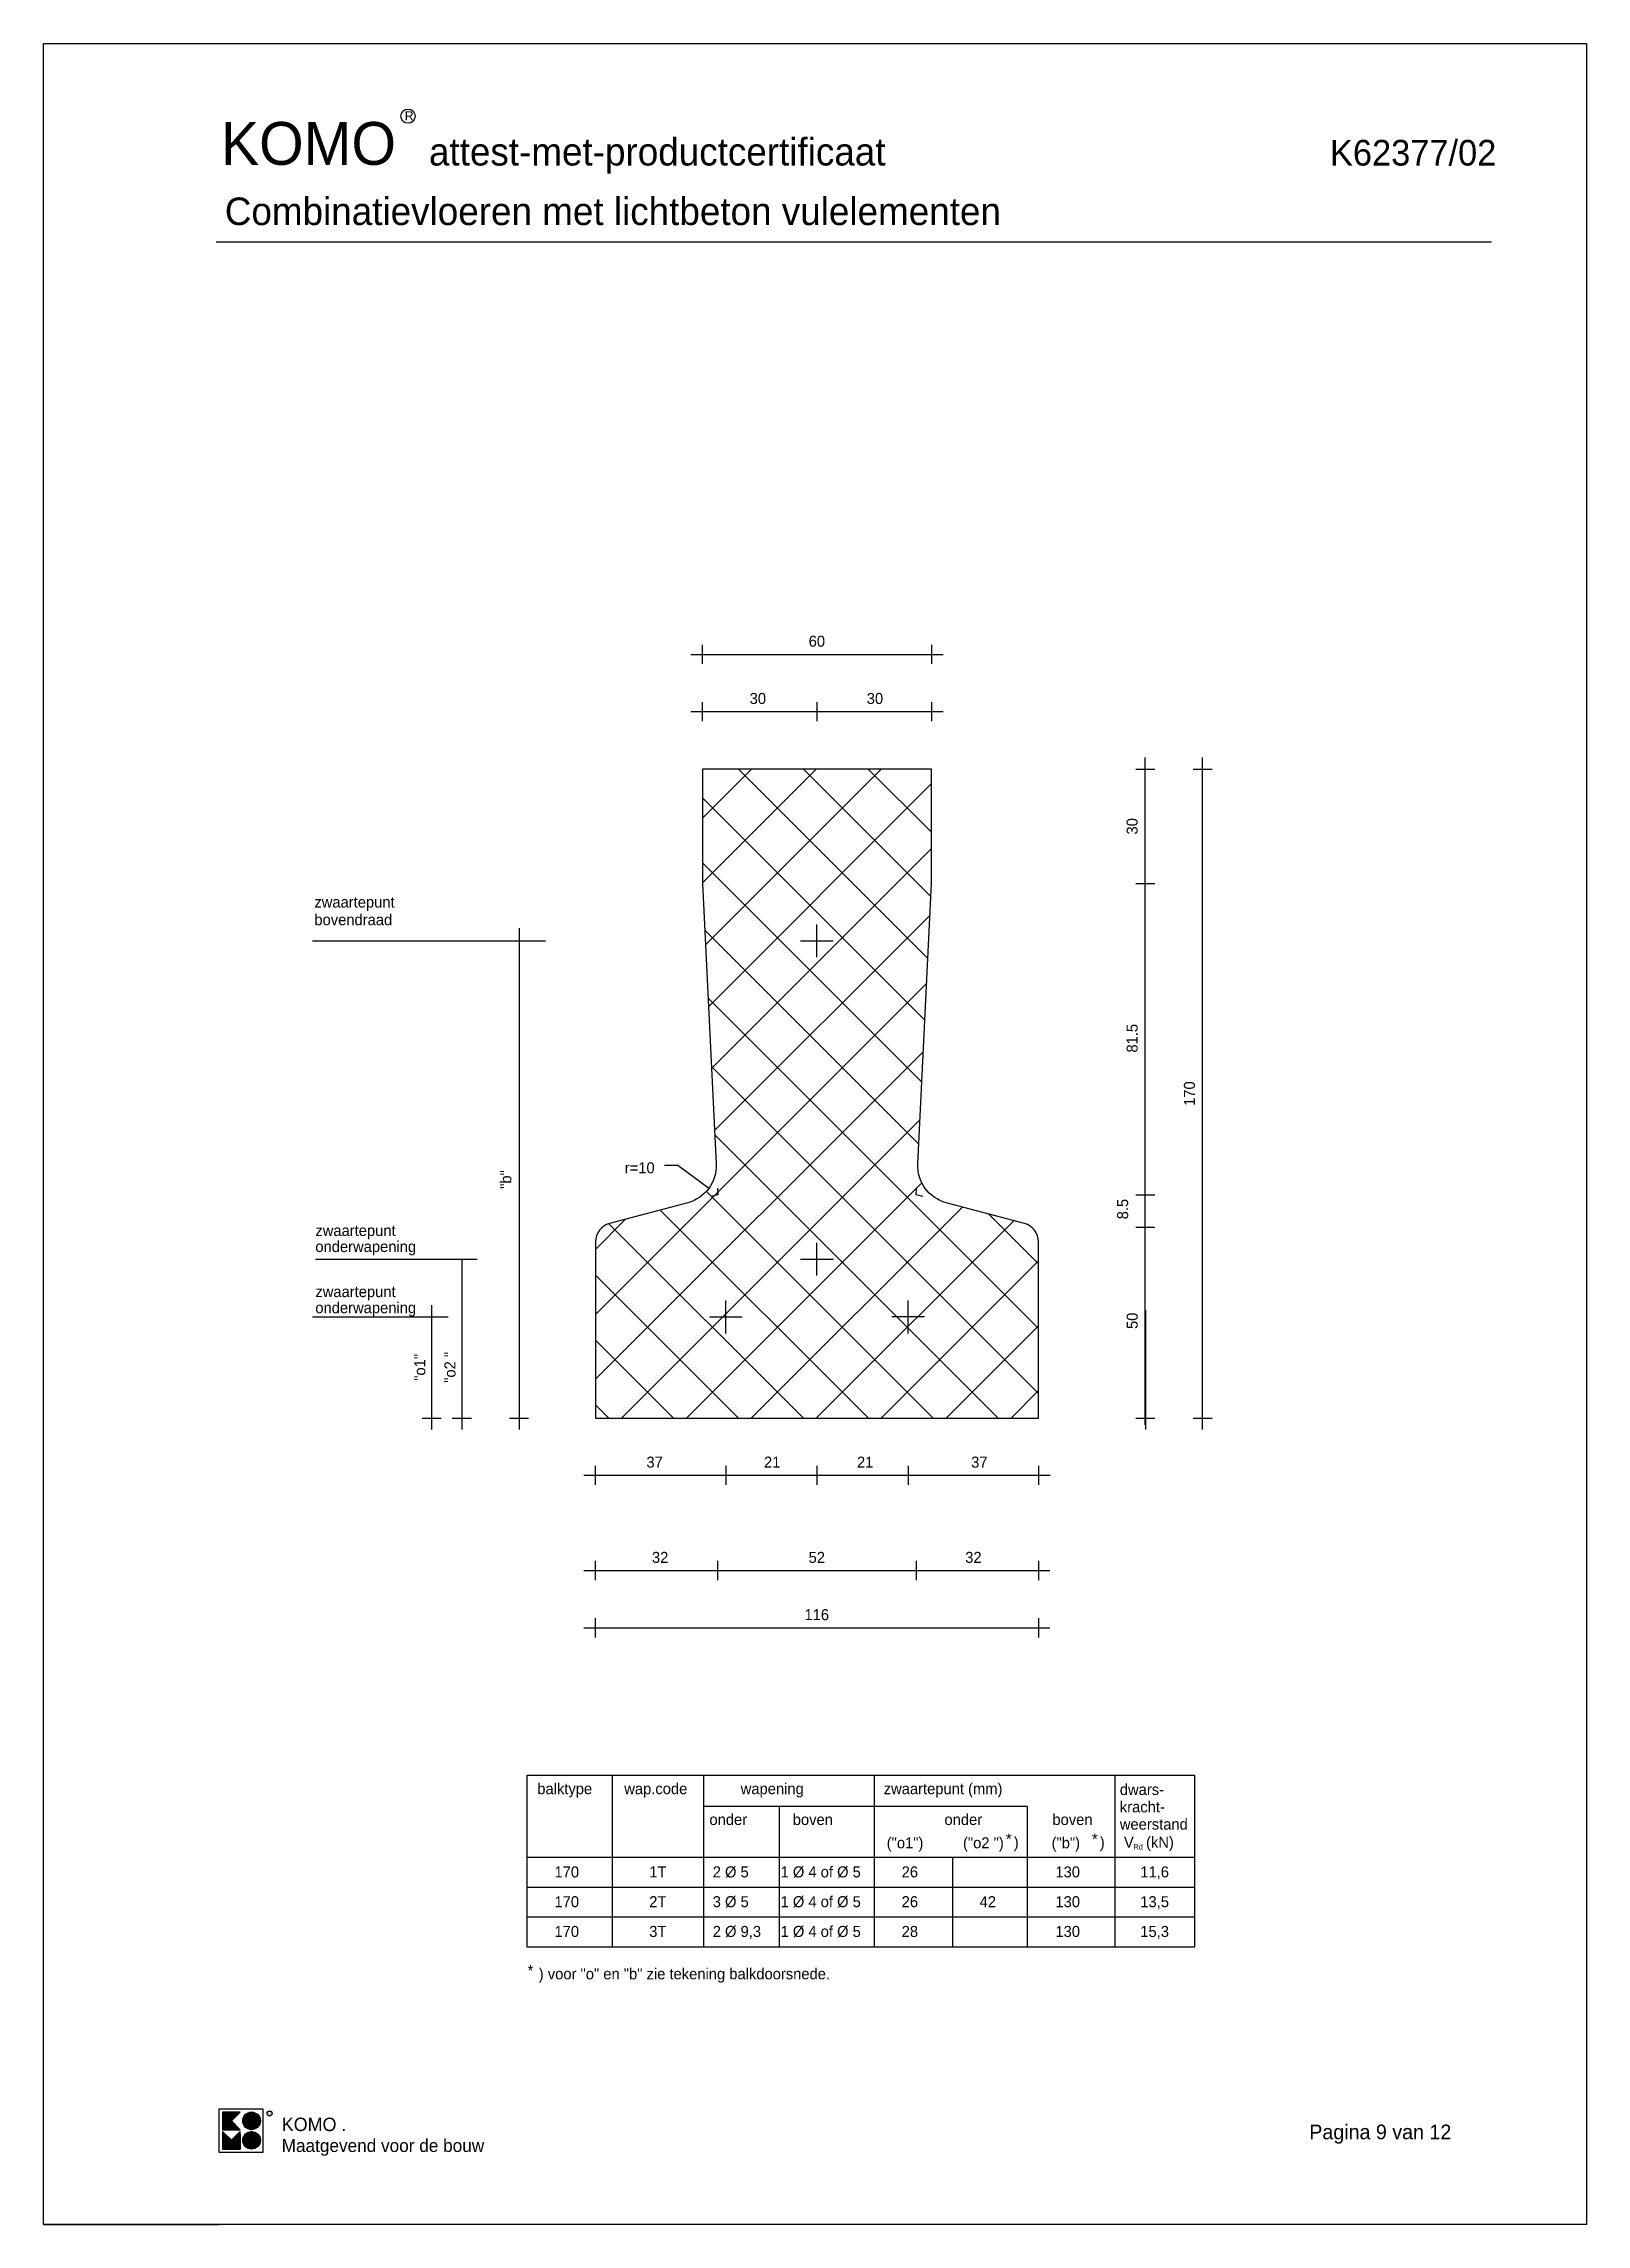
# Model space of a CAD drawing. Extents: x -4349 to 12451, y 1148 to 7088.
# Drawn here: x -4349 to -149, y 1148 to 7088 of the extents above; entities that cross this region are included whole.
import ezdxf
from ezdxf.enums import TextEntityAlignment as Align

# ---------------------------------------------------------------- set-up
doc = ezdxf.new("R2010")
doc.units = 0
doc.header["$LTSCALE"] = 5
doc.layers.get('0').update_dxf_attribs({"linetype": 'CONTINUOUS'})
for name, color, linetype in [('ANZ', 2, 'CONTINUOUS'), ('ARC', 1, 'CONTINUOUS'), ('KADER_COMBI_NIEUW$0$KOMO_L', 7, 'CONTINUOUS'), ('KADER_COMBI_NIEUW$0$TXT', 1, 'CONTINUOUS'), ('MTV', 1, 'CONTINUOUS'), ('TEXT', 1, 'CONTINUOUS'), ('TXT', 1, 'CONTINUOUS')]:
    doc.layers.add(name, color=color, linetype=linetype)
doc.styles.add('ISO', font='txt', dxfattribs={"height": 30})
doc.styles.add('KADER_COMBI_NIEUW$0$STYLE1', font='txt', dxfattribs={"height": 50})
doc.styles.add('KADER_COMBI_NIEUW$0$T25_VE', font='txt', dxfattribs={"height": 50})
doc.styles.add('STYLE1', font='txt', dxfattribs={"height": 50})

msp = doc.modelspace()

# ---------------------------------------------------------------- texts
at = {"layer": 'MTV', "color": 1, "style": 'ISO'}
for s, p in [('60', (-2244.3, 5444.9)), ('30', (-2405, 5288.9)), ('30', (-2086.3, 5288.9)), ('37', (-2686, 3208.9)), ('21', (-2366.1, 3208.9)), ('21', (-2113, 3208.9)), ('37', (-1802, 3208.9)), ('32', (-2671, 2949.4)), ('52', (-2244.6, 2949.4)), ('32', (-1818.2, 2949.4)), ('116', (-2244.6, 2793.4))]:
    msp.add_text(s, height=30, dxfattribs=at).set_placement(p, align=Align.CENTER)
for s, p in [('30', (-1371.1, 4955.6)), ('81.5', (-1371.1, 4378.4)), ('170', (-1215.1, 4227.6)), ('"b"', (-3076, 3993.6)), ('8.5', (-1396.9, 3913)), ('50', (-1370.9, 3608.8)), ('"o1"', (-3310.3, 3482)), ('"o2 "', (-3228.2, 3482))]:
    msp.add_text(s, height=30, rotation=90, dxfattribs=at).set_placement(p, align=Align.CENTER)
for s, p in [('zwaartepunt', (-3612.4, 4734.4)), ('bovendraad', (-3612.4, 4686.4)), ('r=10', (-2767.3, 4010.5)), ('zwaartepunt', (-3609.7, 3839.8)), ('onderwapening', (-3609.7, 3796.1)), ('zwaartepunt', (-3609.7, 3673.3)), ('onderwapening', (-3609.7, 3629.5))]:
    msp.add_text(s, height=30, dxfattribs=at).set_placement(p)
at = {"layer": 'TEXT', "color": 1, "style": 'ISO'}
for s, height, p in [('balktype ', 30, (-3005.5, 2319.4)), ('wap.code', 30, (-2768.8, 2319.4)), ('wapening', 30, (-2451.7, 2319.4)), ('zwaartepunt (mm)', 30, (-2062.4, 2319.4)), ('dwars-', 30, (-1419.6, 2317.2)), ('onder', 30, (-2536.8, 2235.4)), ('boven', 30, (-2310, 2235.4)), ('onder', 30, (-1897, 2235.4)), ('boven', 30, (-1603.1, 2235.4)), ('kracht-', 30, (-1419.6, 2269.9)), ('("o1")', 30, (-2054.2, 2171.9)), ('("o2 ")', 30, (-1846.5, 2171.9)), ('*', 30, (-1729.6, 2182.3)), (')', 30, (-1708.3, 2173.2)), ('("b")', 30, (-1605.4, 2171.9)), ('*', 30, (-1495.4, 2182.3)), (')', 30, (-1474.1, 2173.2)), ('weerstand', 30, (-1419.6, 2222.7)), ('V   (kN)', 30, (-1408.4, 2173.6)), ('Rd', 15, (-1382.5, 2168.7)), ('170', 30, (-2958.7, 2092.7)), ('1T', 30, (-2700.7, 2092.7)), ('2 %%C 5', 30, (-2527.9, 2092.7)), ('1 %%C 4 of %%C 5', 30, (-2343.2, 2092.7)), ('26', 30, (-2013.5, 2092.7)), ('130', 30, (-1594.9, 2092.7)), ('11,6', 30, (-1363.8, 2092.7)), ('170', 30, (-2958.7, 2011.6)), ('2T', 30, (-2700.7, 2011.6)), ('3 %%C 5', 30, (-2527.9, 2011.6)), ('1 %%C 4 of %%C 5', 30, (-2343.2, 2011.6)), ('26 ', 30, (-2013.5, 2011.6)), ('42', 30, (-1801.3, 2011.6)), ('130', 30, (-1594.9, 2011.6)), ('13,5', 30, (-1363.8, 2011.6)), ('170', 30, (-2958.7, 1930.5)), ('3T', 30, (-2700.7, 1930.5)), ('2 %%C 9,3', 30, (-2527.9, 1930.5)), ('1 %%C 4 of %%C 5', 30, (-2343.2, 1930.5)), ('28', 30, (-2013.5, 1930.5)), ('130', 30, (-1594.9, 1930.5)), ('15,3', 30, (-1363.8, 1930.5)), ('*', 30, (-3031.8, 1824.2)), (') voor "o" en "b" zie tekening balkdoorsnede.', 30, (-3001.4, 1815.1))]:
    msp.add_text(s, height=height, dxfattribs=at).set_placement(p)

# ---------------------------------------------------------------- blocks, each defined once
blk = doc.blocks.new('*X5')
at = {"color": 0}
for p, q in [((-2556, 4801.4), (-2245.9, 5111.6)), ((-2556, 4978.2), (-2422.7, 5111.6)), ((-2547.9, 4632.8), (-2069.1, 5111.6)), ((-1942, 4595.8), (-2457.8, 5111.6)), ((-1933.8, 4764.3), (-2281, 5111.6)), ((-1932, 4939.3), (-2104.3, 5111.6)), ((-2539.6, 4464.3), (-1932, 5071.9)), ((-1950.3, 4427.3), (-2556, 5033)), ((-2531.3, 4295.8), (-1932, 4895.1)), ((-1958.6, 4258.8), (-2556, 4856.2)), ((-2523, 4127.3), (-1936.2, 4714.1)), ((-1966.8, 4090.3), (-2549.8, 4673.2)), ((-2847.2, 3626.3), (-1945.4, 4528.2)), ((-1640.8, 3587.5), (-2540.7, 4487.3)), ((-2847.2, 3449.6), (-1954.5, 4342.3)), ((-1640.8, 3410.7), (-2531.6, 4301.4)), ((-2776.5, 3343.6), (-1963.6, 4156.4)), ((-1750.5, 3343.6), (-2522.5, 4115.5)), ((-2599.7, 3343.6), (-1958.7, 3984.5)), ((-1927.3, 3343.6), (-2545.1, 3961.4)), ((-2847.2, 3803.1), (-2764.9, 3885.4)), ((-2280.8, 3343.6), (-2810.5, 3873.3)), ((-2104, 3343.6), (-2670.9, 3910.4)), ((-2422.9, 3343.6), (-1847.9, 3918.6)), ((-2246.1, 3343.6), (-1708.2, 3881.5)), ((-1640.8, 3764.2), (-1776.1, 3899.5)), ((-2069.4, 3343.6), (-1640.8, 3772.1)), ((-2457.6, 3343.6), (-2847.2, 3733.2)), ((-1892.6, 3343.6), (-1640.8, 3595.3)), ((-2634.4, 3343.6), (-2847.2, 3556.4)), ((-1715.8, 3343.6), (-1640.8, 3418.5)), ((-2811.1, 3343.6), (-2847.2, 3379.7))]:
    blk.add_line(p, q, dxfattribs=at)
blk = doc.blocks.new('*U68')
at = {"layer": 'KADER_COMBI_NIEUW$0$KOMO_L', "style": 'KADER_COMBI_NIEUW$0$STYLE1'}
blk.add_text('R', height=12.4, dxfattribs=at).set_placement((491.5, 2865.5))
blk = doc.blocks.new('*U69')
at = {"layer": 'KADER_COMBI_NIEUW$0$KOMO_L', "style": 'KADER_COMBI_NIEUW$0$STYLE1'}
blk.add_text('R', height=3.96, dxfattribs=at).set_placement((305.7, 149.4))
blk = doc.blocks.new('*U70')
at = {"layer": 'KADER_COMBI_NIEUW$0$KOMO_L', "style": 'KADER_COMBI_NIEUW$0$T25_VE'}
blk.add_text('KOMO .', height=18.23, dxfattribs=at).set_placement((324.1, 127.1))
blk = doc.blocks.new('*U71')
at = {"layer": 'KADER_COMBI_NIEUW$0$KOMO_L', "style": 'KADER_COMBI_NIEUW$0$STYLE1'}
blk.add_text('Maatgevend voor de bouw', height=17.495, dxfattribs=at).set_placement((324, 98.6))
blk = doc.blocks.new('*U72')
at = {"layer": 'KADER_COMBI_NIEUW$0$KOMO_L', "linetype": 'CONTINUOUS'}
for p, q in [((243.4, 153), (243.4, 141)), ((267.5, 153), (255.5, 141)), ((274.4, 149.5), (270.9, 141)), ((283, 153), (274.4, 149.5)), ((291.5, 149.5), (283, 153)), ((291.5, 149.5), (295, 141)), ((243.4, 141), (243.4, 128.9)), ((243.4, 126.5), (243.4, 123)), ((246.9, 123), (243.4, 126.5)), ((243.4, 123), (243.4, 114.5)), ((246.9, 123), (255.5, 114.5)), ((255.5, 141), (267.5, 128.9)), ((264, 123), (255.5, 114.5)), ((267.5, 126.5), (264, 123)), ((267.5, 123), (267.5, 126.5)), ((267.5, 123), (267.5, 114.5)), ((270.9, 141), (274.4, 132.4)), ((274.4, 123), (270.9, 114.5)), ((283, 128.9), (274.4, 132.4)), ((283, 126.5), (274.4, 123)), ((291.5, 132.4), (283, 128.9)), ((291.5, 123), (283, 126.5)), ((295, 141), (291.5, 132.4)), ((291.5, 123), (295, 114.5)), ((243.4, 114.5), (243.4, 102.4)), ((267.5, 114.5), (267.5, 102.4)), ((270.9, 114.5), (274.4, 105.9)), ((283, 102.4), (274.4, 105.9)), ((291.5, 105.9), (283, 102.4)), ((295, 114.5), (291.5, 105.9))]:
    blk.add_line(p, q, dxfattribs=at)
for points in [[(243.4, 153), (243.4, 141), (255.5, 141)], [(274.4, 149.5), (270.9, 141), (295, 141)], [(283, 153), (274.4, 149.5), (291.5, 149.5)], [(243.4, 141), (243.4, 128.9), (267.5, 128.9)], [(243.4, 126.5), (243.4, 123), (246.9, 123)], [(243.4, 123), (243.4, 114.5), (255.5, 114.5)], [(264, 123), (255.5, 114.5), (267.5, 114.5)], [(267.5, 126.5), (264, 123), (267.5, 123)], [(270.9, 141), (274.4, 132.4), (291.5, 132.4)], [(274.4, 123), (270.9, 114.5), (295, 114.5)], [(283, 126.5), (274.4, 123), (291.5, 123)], [(243.4, 114.5), (243.4, 102.4), (267.5, 102.4)], [(270.9, 114.5), (274.4, 105.9), (291.5, 105.9)]]:
    blk.add_solid(points, dxfattribs=at)
at = {"layer": 'KADER_COMBI_NIEUW$0$KOMO_L', "linetype": 'CONTINUOUS', "extrusion": (0, 0, -1)}
for points in [[(-243.4, 153), (-267.5, 153), (-255.5, 141)], [(-274.4, 149.5), (-291.5, 149.5), (-295, 141)], [(-243.4, 141), (-255.5, 141), (-267.5, 128.9)], [(-243.4, 123), (-246.9, 123), (-255.5, 114.5)], [(-264, 123), (-267.5, 123), (-267.5, 114.5)], [(-270.9, 141), (-295, 141), (-291.5, 132.4)], [(-274.4, 132.4), (-291.5, 132.4), (-283, 128.9)], [(-274.4, 123), (-291.5, 123), (-295, 114.5)], [(-243.4, 114.5), (-267.5, 114.5), (-267.5, 102.4)], [(-270.9, 114.5), (-295, 114.5), (-291.5, 105.9)], [(-274.4, 105.9), (-291.5, 105.9), (-283, 102.4)]]:
    blk.add_solid(points, dxfattribs=at)
blk = doc.blocks.new('KADER_COMBI_NIEUW')
at = {"layer": 'KADER_COMBI_NIEUW$0$KOMO_L'}
for p, q in [((0, 2970), (235, 2970)), ((2100, 2970), (2100, 2700)), ((0, 0), (239, 0))]:
    blk.add_line(p, q, dxfattribs=at)
for points in [[(0, 0), (0, 2970), (2100, 2970), (2100, 0)], [(239, 157.4), (298.4, 157.4), (298.4, 98), (239, 98)]]:
    blk.add_lwpolyline(points, close=True, dxfattribs=at)
for points in [[(267.5, 153), (243.4, 153), (243.4, 128.9), (267.5, 128.9)], [(267.5, 153), (255.5, 141), (267.5, 128.9), (255.5, 141)], [(243.4, 126.5), (255.5, 114.5), (267.5, 126.5), (255.5, 114.5)], [(243.4, 126.5), (243.4, 102.4), (267.5, 102.4), (267.5, 126.5)]]:
    blk.add_lwpolyline(points, dxfattribs=at)
for centre, radius in [((496, 2871.2), 9.74), ((283, 141), 12), ((307.5, 151.2), 3.43), ((283, 114.5), 12)]:
    blk.add_circle(centre, radius, dxfattribs=at)
at = {"layer": 'KADER_COMBI_NIEUW$0$TXT', "color": 1, "linetype": 'CONTINUOUS'}
blk.add_line((235, 2700), (1971, 2700), dxfattribs=at)
for name in ['*U68', '*U69', '*U70', '*U71']:
    blk.add_blockref(name, (0, 0))
at = {"layer": 'KADER_COMBI_NIEUW$0$KOMO_L', "linetype": 'CONTINUOUS'}
blk.add_blockref('*U72', (0, 0), dxfattribs=at)
at = {"layer": 'KADER_COMBI_NIEUW$0$KOMO_L', "color": 4, "style": 'KADER_COMBI_NIEUW$0$STYLE1'}
for s, height, p in [('KOMO ', 58.36, (241.2, 2804.9)), ('attest-met-productcertificaat', 37.5, (524.5, 2804)), ('Combinatievloeren met lichtbeton vulelementen', 37.5, (246.6, 2722.9))]:
    blk.add_text(s, height=height, dxfattribs=at).set_placement(p)
at = {"layer": 'KADER_COMBI_NIEUW$0$TXT', "color": 4, "style": 'KADER_COMBI_NIEUW$0$STYLE1'}
blk.add_text('K62377/02', height=35, dxfattribs=at).set_placement((1751, 2803.9))
blk = doc.blocks.new('*U67')
at = {"layer": 'TXT', "style": 'STYLE1'}
blk.add_text('Pagina 9 van 12', height=40, dxfattribs=at).set_placement((-903.8, 1379.4))

# ---------------------------------------------------------------- linework, layer by layer
at = {"layer": 'ANZ', "color": 3}
for p, q in [((-2288.9, 4643.6), (-2199.8, 4643.6)), ((-2244.3, 4599), (-2244.3, 4688.1)), ((-2244, 3732.2), (-2244, 3821.3)), ((-2288.6, 3776.8), (-2199.5, 3776.8)), ((-2492.2, 3574.6), (-2492.2, 3663.7)), ((-1995.9, 3574.6), (-1995.9, 3663.7)), ((-2536.7, 3619.2), (-2447.6, 3619.2)), ((-1951.3, 3619.2), (-2040.5, 3619.2))]:
    msp.add_line(p, q, dxfattribs=at)
msp.add_lwpolyline([(-1640.8, 3343.6), (-1640.8, 3823.6, 0.340059), (-1679.5, 3873.8), (-1892.3, 3930.4, -0.353795), (-1969.5, 4036), (-1932, 4799.6), (-1932, 5111.6), (-2556, 5111.6), (-2556, 4799.6), (-2518.6, 4036, -0.353795), (-2595.7, 3930.4), (-2808.6, 3873.8, 0.340059), (-2847.2, 3823.6), (-2847.2, 3343.6)], format="xyb", close=True, dxfattribs=at)
at = {"layer": 'MTV', "color": 1}
for p, q in [((-2587.2, 5424.1), (-1900.8, 5424.1)), ((-2556.3, 5450.1), (-2556.3, 5398.1)), ((-1932.3, 5450.1), (-1932.3, 5398.1)), ((-2556.3, 5294.1), (-2556.3, 5242.1)), ((-2244.3, 5294.1), (-2244.3, 5242.1)), ((-1932.3, 5294.1), (-1932.3, 5242.1)), ((-2587.2, 5268.1), (-1900.8, 5268.1)), ((-1376.3, 5111.6), (-1324.3, 5111.6)), ((-1350.3, 3325.4), (-1350.3, 5142.8)), ((-1220.3, 5111.6), (-1168.3, 5111.6)), ((-1194.3, 3312.4), (-1194.3, 5142.8)), ((-1376.3, 4799.6), (-1324.3, 4799.6)), ((-3617.9, 4643.6), (-2982.7, 4643.6)), ((-3055.2, 4678.4), (-3055.2, 3312.4)), ((-2514.4, 3952), (-2532.1, 3947.3)), ((-2515.3, 3970.2), (-2514.4, 3952)), ((-1973.6, 3952), (-1972.7, 3970.2)), ((-1956, 3947.3), (-1973.6, 3952)), ((-1376.1, 3952), (-1324.1, 3952)), ((-1376.1, 3863.6), (-1324.1, 3863.6)), ((-3609.7, 3776.8), (-3169.3, 3776.8)), ((-3211, 3776.8), (-3211, 3312.4)), ((-3293.1, 3651.3), (-3293.1, 3312.4)), ((-1350.1, 3637.4), (-1350.1, 3312.4)), ((-3617.9, 3619.2), (-3248, 3619.2)), ((-3319.1, 3343.6), (-3267.1, 3343.6)), ((-3237, 3343.6), (-3185, 3343.6)), ((-3081.2, 3343.6), (-3029.2, 3343.6)), ((-1376.1, 3343.6), (-1324.1, 3343.6)), ((-1220.3, 3343.6), (-1168.3, 3343.6)), ((-2847.5, 3214.1), (-2847.5, 3162.1)), ((-2492.2, 3214.1), (-2492.2, 3162.1)), ((-2244, 3214.1), (-2244, 3162.1)), ((-1995.9, 3214.1), (-1995.9, 3162.1)), ((-1641.1, 3214.1), (-1641.1, 3162.1)), ((-2878.4, 3188.1), (-1609.6, 3188.1)), ((-2878.7, 2928.6), (-1609.9, 2928.6)), ((-2847.8, 2954.6), (-2847.8, 2902.6)), ((-2515, 2954.6), (-2515, 2902.6)), ((-1974.2, 2954.6), (-1974.2, 2902.6)), ((-1641.4, 2954.6), (-1641.4, 2902.6)), ((-2847.8, 2798.6), (-2847.8, 2746.6)), ((-1641.4, 2798.6), (-1641.4, 2746.6)), ((-2878.7, 2772.6), (-1609.9, 2772.6))]:
    msp.add_line(p, q, dxfattribs=at)
at = {"layer": 'MTV'}
for p, q in [((-2622.5, 4032.2), (-2658.9, 4032.2)), ((-2539, 3970.2), (-2622.5, 4032.2))]:
    msp.add_line(p, q, dxfattribs=at)
at = {"layer": 'TEXT', "color": 2}
for p, q in [((-1215.8, 2370), (-3034.1, 2370)), ((-3034.1, 2370), (-3034.1, 1904)), ((-2802, 2370), (-2802, 1904)), ((-2552.9, 2370), (-2552.9, 1904)), ((-2088.7, 2370), (-2088.7, 1904)), ((-1432.8, 2370), (-1432.8, 1904)), ((-1215.8, 1904), (-1215.8, 2370)), ((-2552.9, 2287), (-1671.6, 2287)), ((-2347.2, 2287), (-2347.2, 1904)), ((-1671.6, 2287), (-1671.6, 1904)), ((-3034.1, 2147.4), (-1215.8, 2147.4)), ((-1875.2, 2147.4), (-1875.2, 1904)), ((-3034.1, 2066.3), (-1215.8, 2066.3)), ((-3034.1, 1985.1), (-1215.8, 1985.1)), ((-3034.1, 1904), (-1215.8, 1904))]:
    msp.add_line(p, q, dxfattribs=at)

# ---------------------------------------------------------------- block references
msp.add_blockref('*U67', (0, 0))
at = {"layer": 'ARC', "xscale": 2, "yscale": 2, "zscale": 2}
msp.add_blockref('KADER_COMBI_NIEUW', (-4349.4, 1147.6), dxfattribs=at)
at = {"layer": 'ARC', "linetype": 'CONTINUOUS'}
msp.add_blockref('*X5', (0, 0), dxfattribs=at)

msp.set_redraw_order([(e.dxf.handle, doc.entitydb.next_handle()) for e in msp.query("TEXT MTEXT ATTDEF DIMENSION ARC_DIMENSION")])  # texts and dimensions are drawn at this point

doc.saveas('drawing.dxf')
